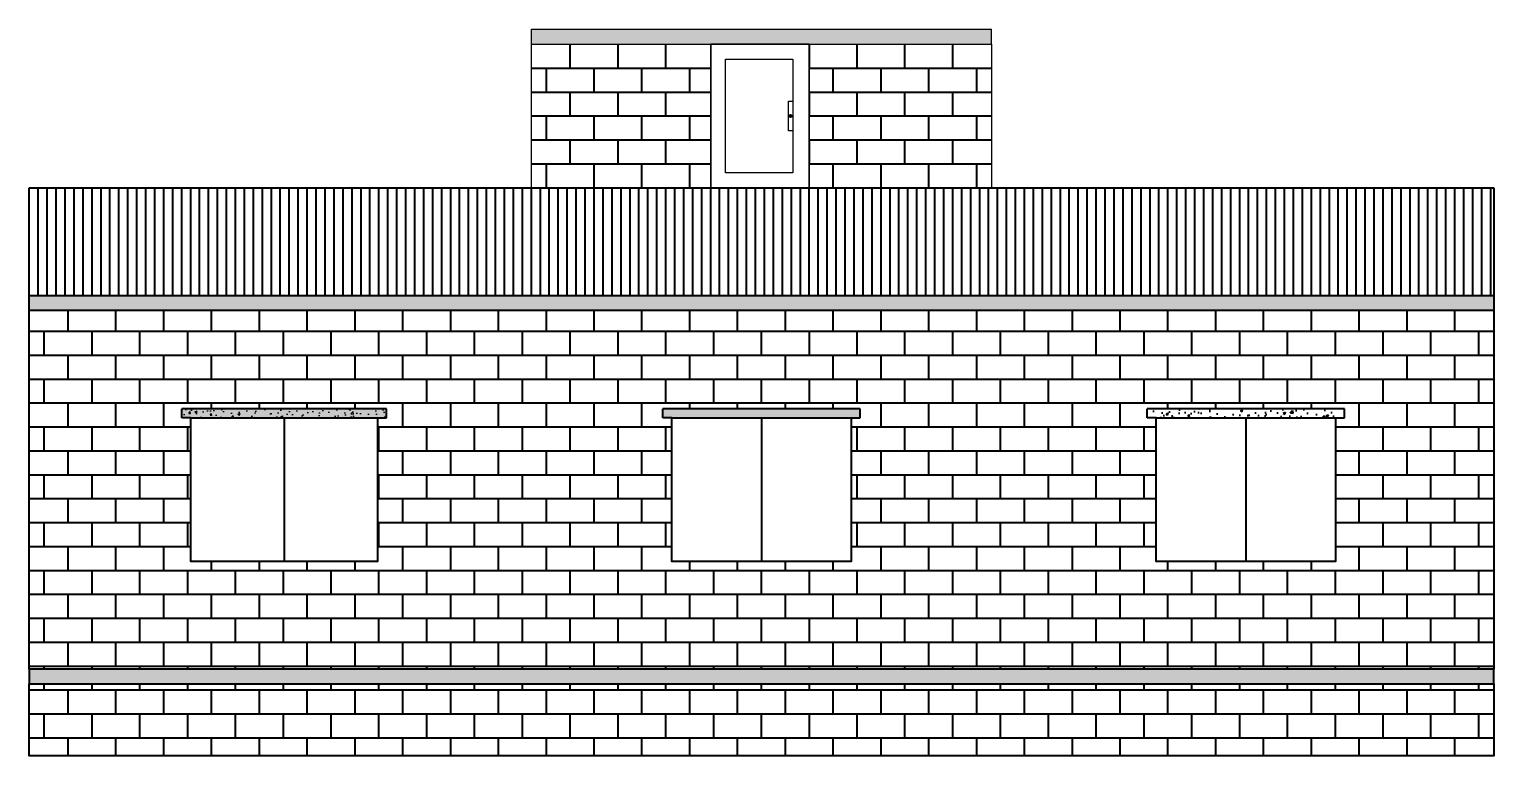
# Model space of a CAD drawing. Header units: inches. Extents: x -79350 to 491628, y -93215 to 155882.
# Drawn here: x -66344.5 to -65854.5, y -9415.5 to -9172.5 of the extents above; entities that cross this region are included whole.
import ezdxf

# ---------------------------------------------------------------- set-up
doc = ezdxf.new("R2010")
doc.units = ezdxf.units.IN
doc.header["$MEASUREMENT"] = 0
doc.layers.add('LINE', color=7, linetype='Continuous', lineweight=20)
pattern_1 = [(0, (-26651.5, 2742.5), (0, 8), []), (90, (-26651.5, 2742.5), (-8, 8), [8, -8])]
pattern_2 = [(50, (-26651.5, 2742.5), (14.3452037, -1.2550427), [1.5, -16.5]), (355, (-26651.5, 2742.5), (-2.7750267, 15.0438427), [1.2, -13.2]), (100.451444, (-26650.305, 2742.395), (11.570177, 13.7888), [1.274804, -14.022842]), (46.1842, (-26651.5, 2746.5), (21.3448266, -3.3103856), [2.25, -24.75]), (96.635635, (-26649.721, 2746.224), (18.693239, 19.482372), [1.912207, -21.034275]), (351.184164, (-26651.5, 2746.5), (18.693239, 19.482372), [1.8, -19.8]), (21, (-26649.5, 2745.5), (11.938141, -8.0523778), [1.5, -16.5]), (326, (-26649.5, 2745.5), (4.8663066, 14.503001), [1.2, -13.2]), (71.451445, (-26648.505, 2744.829), (16.8044475, 6.450623), [1.274804, -14.022842]), (37.5, (-26651.5, 2742.5), (0.2431971, 6.6578771), [0, -13.04, 0, -13.4, 0, -13.25]), (7.5, (-26651.5, 2742.5), (5.2613907, 7.8882342), [0, -7.64, 0, -12.74, 0, -5.05]), (327.5, (-26655.96, 2742.5), (10.6764487, -0.45109743), [0, -5, 0, -15.6, 0, -20.7]), (317.5, (-26657.96, 2742.5), (11.6637234, 2.0020996), [0, -6.5, 0, -10.36, 0, -14.7])]

msp = doc.modelspace()

# ---------------------------------------------------------------- hatches: boundary and pattern name
at = {"layer": 'LINE', "linetype": 'ByBlock', "lineweight": 40}
h = msp.add_hatch(dxfattribs=at)
h.set_pattern_fill('AR-CONC', color=256, scale=2)
h.set_pattern_definition(pattern_2)
h.paths.add_polyline_path([(-66022.5, -9177.5), (-66022.5, -9172.5), (-66176.5, -9172.5), (-66176.5, -9177.5)])
h.paths.add_polyline_path([(-65854.5, -9266.5), (-65854.5, -9261.5), (-66344.5, -9261.5), (-66344.5, -9266.5)])
at = {"layer": 'LINE', "linetype": 'ByBlock', "lineweight": 40, "true_color": 0xcba65d, "transparency": 33554559}
h = msp.add_hatch(dxfattribs=at)
h.set_pattern_fill('AR-B816', color=43)
h.set_pattern_definition(pattern_1)
h.paths.add_polyline_path([(-66022.5, -9225.5), (-66022.5, -9177.5), (-66083.5, -9177.5), (-66083.5, -9225.5)])
h.paths.add_polyline_path([(-66116.5, -9177.5), (-66176.5, -9177.5), (-66176.5, -9225.5), (-66116.5, -9225.5)])
at = {"layer": 'LINE', "linetype": 'ByBlock', "lineweight": 40, "true_color": 0xcba65d}
h = msp.add_hatch(dxfattribs=at)
h.set_pattern_fill('AR-B816', color=43)
h.set_pattern_definition(pattern_1)
h.paths.add_polyline_path([(-66344.5, -9386.5), (-65854.5, -9386.5), (-65854.5, -9266.5), (-66344.5, -9266.5)])
h.paths.add_polyline_path([(-66293.5, -9299.5), (-66225, -9299.5), (-66225, -9302.5), (-66228, -9302.5), (-66228, -9350.5), (-66290.5, -9350.5), (-66290.5, -9302.5), (-66293.5, -9302.5)], flags=16)
h.paths.add_polyline_path([(-66132.5, -9299.5), (-66066.5, -9299.5), (-66066.5, -9302.5), (-66069.5, -9302.5), (-66069.5, -9350.5), (-66129.5, -9350.5), (-66129.5, -9302.5), (-66132.5, -9302.5)], flags=16)
h.paths.add_polyline_path([(-65970.42, -9299.5), (-65904.42, -9299.5), (-65904.42, -9302.5), (-65907.42, -9302.5), (-65907.42, -9350.5), (-65967.42, -9350.5), (-65967.42, -9302.5), (-65970.42, -9302.5)], flags=16)
at = {"layer": 'LINE', "linetype": 'ByBlock', "lineweight": 40}
h = msp.add_hatch(dxfattribs=at)
h.set_pattern_fill('AR-CONC', color=256, scale=2)
h.set_pattern_definition(pattern_2)
h.paths.add_polyline_path([(-66069.5, -9302.5), (-66066.5, -9302.5), (-66066.5, -9299.5), (-66132.5, -9299.5), (-66132.5, -9302.5), (-66129.5, -9302.5)])
h.paths.add_polyline_path([(-65854.5, -9391.5), (-65854.5, -9386.5), (-66344.5, -9386.5), (-66344.5, -9391.5)])
at = {"layer": 'LINE', "linetype": 'ByBlock', "lineweight": 25}
h = msp.add_hatch(dxfattribs=at)
h.set_pattern_fill('AR-CONC', color=256)
h.set_pattern_definition([(50, (-26651.5, 2742.5), (7.1726018, -0.62752135), [0.75, -8.25]), (355, (-26651.5, 2742.5), (-1.3875133, 7.5219213), [0.6, -6.6]), (100.451444, (-26650.902, 2742.448), (5.7850885, 6.8943999), [0.6374019, -7.0114211]), (46.1842, (-26651.5, 2744.5), (10.6724133, -1.6551928), [1.125, -12.375]), (96.635635, (-26650.611, 2744.362), (9.3466195, 9.741186), [0.9561034, -10.5171376]), (351.184164, (-26651.5, 2744.5), (9.3466195, 9.741186), [0.9, -9.9]), (21, (-26650.5, 2744), (5.9690705, -4.0261889), [0.75, -8.25]), (326, (-26650.5, 2744), (2.4331533, 7.2515005), [0.6, -6.6]), (71.451445, (-26650.0026, 2743.6645), (8.4022238, 3.2253115), [0.6374019, -7.0114211]), (37.5, (-26651.5, 2742.5), (0.12159855, 3.32893854), [0, -6.52, 0, -6.7, 0, -6.625]), (7.5, (-26651.5, 2742.5), (2.63069537, 3.94411712), [0, -3.82, 0, -6.37, 0, -2.525]), (327.5, (-26653.73, 2742.5), (5.33822436, -0.22554872), [0, -2.5, 0, -7.8, 0, -10.35]), (317.5, (-26654.73, 2742.5), (5.8318617, 1.0010498), [0, -3.25, 0, -5.18, 0, -7.35])])
h.paths.add_polyline_path([(-66225, -9299.5), (-66293.5, -9299.5), (-66293.5, -9302.5), (-66290.5, -9302.5), (-66228, -9302.5), (-66225, -9302.5)])
at = {"layer": 'LINE', "linetype": 'ByBlock', "lineweight": 40, "true_color": 0x000000}
h = msp.add_hatch(dxfattribs=at)
h.set_pattern_fill('AR-CONC', color=18)
h.set_pattern_definition([(50, (7064, 2443), (7.17260183, -0.62752135), [0.75, -8.25]), (355, (7064, 2443), (-1.3875133, 7.52192134), [0.6, -6.6]), (100.451444, (7064.598, 2442.948), (5.78508847, 6.8943999), [0.6374019, -7.0114211]), (46.1842, (7064, 2445), (10.6724133, -1.6551928), [1.125, -12.375]), (96.635635, (7064.889, 2444.862), (9.3466195, 9.741186), [0.9561034, -10.5171376]), (351.184164, (7064, 2445), (9.3466195, 9.741186), [0.9, -9.9]), (21, (7065, 2444.5), (5.9690705, -4.0261889), [0.75, -8.25]), (326, (7065, 2444.5), (2.4331533, 7.25150045), [0.6, -6.6]), (71.451445, (7065.4974, 2444.1645), (8.40222377, 3.2253115), [0.6374019, -7.0114211]), (37.5, (7064, 2443), (0.12159855, 3.32893854), [0, -6.52, 0, -6.7, 0, -6.625]), (7.5, (7064, 2443), (2.63069537, 3.94411712), [0, -3.82, 0, -6.37, 0, -2.525]), (327.5, (7061.77, 2443), (5.33822436, -0.22554872), [0, -2.5, 0, -7.8, 0, -10.35]), (317.5, (7060.77, 2443), (5.8318617, 1.00104982), [0, -3.25, 0, -5.18, 0, -7.35])])
h.paths.add_polyline_path([(-66225, -9299.5), (-66293.5, -9299.5), (-66293.5, -9302.5), (-66290.5, -9302.5), (-66228, -9302.5), (-66225, -9302.5)])
h.paths.add_polyline_path([(-66066.5, -9299.5), (-66132.5, -9299.5), (-66132.5, -9302.5), (-66129.5, -9302.5), (-66069.5, -9302.5), (-66066.5, -9302.5)])
h = msp.add_hatch(dxfattribs=at)
h.set_pattern_fill('AR-CONC', color=18)
h.set_pattern_definition([(50, (8119, 3207), (7.17260183, -0.62752135), [0.75, -8.25]), (355, (8119, 3207), (-1.3875133, 7.52192134), [0.6, -6.6]), (100.451444, (8119.598, 3206.948), (5.78508847, 6.8943999), [0.6374019, -7.0114211]), (46.1842, (8119, 3209), (10.6724133, -1.6551928), [1.125, -12.375]), (96.635635, (8119.889, 3208.862), (9.3466195, 9.741186), [0.9561034, -10.5171376]), (351.184164, (8119, 3209), (9.3466195, 9.741186), [0.9, -9.9]), (21, (8120, 3208.5), (5.9690705, -4.0261889), [0.75, -8.25]), (326, (8120, 3208.5), (2.4331533, 7.25150045), [0.6, -6.6]), (71.451445, (8120.4974, 3208.1645), (8.40222377, 3.2253115), [0.6374019, -7.0114211]), (37.5, (8119, 3207), (0.12159855, 3.32893854), [0, -6.52, 0, -6.7, 0, -6.625]), (7.5, (8119, 3207), (2.63069537, 3.94411712), [0, -3.82, 0, -6.37, 0, -2.525]), (327.5, (8116.77, 3207), (5.33822436, -0.22554872), [0, -2.5, 0, -7.8, 0, -10.35]), (317.5, (8115.77, 3207), (5.8318617, 1.00104982), [0, -3.25, 0, -5.18, 0, -7.35])])
h.paths.add_polyline_path([(-65904.42, -9299.5), (-65970.42, -9299.5), (-65970.42, -9302.5), (-65967.42, -9302.5), (-65907.42, -9302.5), (-65904.42, -9302.5)])
at = {"layer": 'LINE', "linetype": 'ByBlock', "lineweight": 40, "true_color": 0xcba65d}
h = msp.add_hatch(dxfattribs=at)
h.set_pattern_fill('AR-B816', color=43)
h.set_pattern_definition(pattern_1)
h.paths.add_polyline_path([(-65854.5, -9415.5), (-65854.5, -9391.5), (-66344.5, -9391.5), (-66344.5, -9415.5)])

# ---------------------------------------------------------------- linework, layer by layer
at = {"layer": 'LINE', "linetype": 'ByBlock', "lineweight": 25}
for p, q in [((-66176.5, -9172.5), (-66022.5, -9172.5)), ((-66176.5, -9177.5), (-66176.5, -9172.5)), ((-66022.5, -9177.5), (-66022.5, -9172.5)), ((-66176.5, -9225.5), (-66176.5, -9177.5)), ((-66176.5, -9177.5), (-66022.5, -9177.5)), ((-66022.5, -9177.5), (-66022.5, -9225.5))]:
    msp.add_line(p, q, dxfattribs=at)
at = {"layer": 'LINE', "color": 135, "linetype": 'ByBlock', "lineweight": 40, "true_color": 0x5f919e}
for p, q in [((-66344.5, -9261.5), (-66344.5, -9225.5)), ((-66341.5, -9261.5), (-66341.5, -9225.5)), ((-66338.5, -9261.5), (-66338.5, -9225.5)), ((-66335.5, -9261.5), (-66335.5, -9225.5)), ((-66332.5, -9261.5), (-66332.5, -9225.5)), ((-66329.5, -9261.5), (-66329.5, -9225.5)), ((-66326.5, -9261.5), (-66326.5, -9225.5)), ((-66326.5, -9261.5), (-66326.5, -9225.5)), ((-66323.5, -9261.5), (-66323.5, -9225.5)), ((-66320.5, -9261.5), (-66320.5, -9225.5)), ((-66317.5, -9261.5), (-66317.5, -9225.5)), ((-66314.5, -9261.5), (-66314.5, -9225.5)), ((-66311.5, -9261.5), (-66311.5, -9225.5)), ((-66311.5, -9261.5), (-66311.5, -9225.5)), ((-66308.5, -9261.5), (-66308.5, -9225.5)), ((-66305.5, -9261.5), (-66305.5, -9225.5)), ((-66302.5, -9261.5), (-66302.5, -9225.5)), ((-66299.5, -9261.5), (-66299.5, -9225.5)), ((-66299.5, -9261.5), (-66299.5, -9225.5)), ((-66296.5, -9261.5), (-66296.5, -9225.5)), ((-66296.5, -9261.5), (-66296.5, -9225.5)), ((-66293.5, -9261.5), (-66293.5, -9225.5)), ((-66290.5, -9261.5), (-66290.5, -9225.5)), ((-66287.5, -9261.5), (-66287.5, -9225.5)), ((-66284.5, -9261.5), (-66284.5, -9225.5)), ((-66284.5, -9261.5), (-66284.5, -9225.5)), ((-66281.5, -9261.5), (-66281.5, -9225.5)), ((-66278.5, -9261.5), (-66278.5, -9225.5)), ((-66275.5, -9261.5), (-66275.5, -9225.5)), ((-66272.5, -9261.5), (-66272.5, -9225.5)), ((-66269.5, -9261.5), (-66269.5, -9225.5)), ((-66269.5, -9261.5), (-66269.5, -9225.5)), ((-66266.5, -9261.5), (-66266.5, -9225.5)), ((-66263.5, -9261.5), (-66263.5, -9225.5)), ((-66260.5, -9261.5), (-66260.5, -9225.5)), ((-66257.5, -9261.5), (-66257.5, -9225.5)), ((-66254.5, -9261.5), (-66254.5, -9225.5)), ((-66254.5, -9261.5), (-66254.5, -9225.5)), ((-66251.5, -9261.5), (-66251.5, -9225.5)), ((-66248.5, -9261.5), (-66248.5, -9225.5)), ((-66245.5, -9261.5), (-66245.5, -9225.5)), ((-66242.5, -9261.5), (-66242.5, -9225.5)), ((-66242.5, -9261.5), (-66242.5, -9225.5)), ((-66239.5, -9261.5), (-66239.5, -9225.5)), ((-66239.5, -9261.5), (-66239.5, -9225.5)), ((-66236.5, -9261.5), (-66236.5, -9225.5)), ((-66233.5, -9261.5), (-66233.5, -9225.5)), ((-66230.5, -9261.5), (-66230.5, -9225.5)), ((-66227.5, -9261.5), (-66227.5, -9225.5)), ((-66227.5, -9261.5), (-66227.5, -9225.5)), ((-66224.5, -9261.5), (-66224.5, -9225.5)), ((-66221.5, -9261.5), (-66221.5, -9225.5)), ((-66218.5, -9261.5), (-66218.5, -9225.5)), ((-66215.5, -9261.5), (-66215.5, -9225.5)), ((-66212.5, -9261.5), (-66212.5, -9225.5)), ((-66212.5, -9261.5), (-66212.5, -9225.5)), ((-66209.5, -9261.5), (-66209.5, -9225.5)), ((-66206.5, -9261.5), (-66206.5, -9225.5)), ((-66203.5, -9261.5), (-66203.5, -9225.5)), ((-66200.5, -9261.5), (-66200.5, -9225.5)), ((-66197.5, -9261.5), (-66197.5, -9225.5)), ((-66197.5, -9261.5), (-66197.5, -9225.5)), ((-66194.5, -9261.5), (-66194.5, -9225.5)), ((-66191.5, -9261.5), (-66191.5, -9225.5)), ((-66188.5, -9261.5), (-66188.5, -9225.5)), ((-66185.5, -9261.5), (-66185.5, -9225.5)), ((-66185.5, -9261.5), (-66185.5, -9225.5)), ((-66182.5, -9261.5), (-66182.5, -9225.5)), ((-66182.5, -9261.5), (-66182.5, -9225.5)), ((-66179.5, -9261.5), (-66179.5, -9225.5)), ((-66176.5, -9261.5), (-66176.5, -9225.5)), ((-66173.5, -9261.5), (-66173.5, -9225.5)), ((-66170.5, -9261.5), (-66170.5, -9225.5)), ((-66170.5, -9261.5), (-66170.5, -9225.5)), ((-66167.5, -9261.5), (-66167.5, -9225.5)), ((-66164.5, -9261.5), (-66164.5, -9225.5)), ((-66161.5, -9261.5), (-66161.5, -9225.5)), ((-66158.5, -9261.5), (-66158.5, -9225.5)), ((-66155.5, -9261.5), (-66155.5, -9225.5)), ((-66155.5, -9261.5), (-66155.5, -9225.5)), ((-66152.5, -9261.5), (-66152.5, -9225.5)), ((-66149.5, -9261.5), (-66149.5, -9225.5)), ((-66146.5, -9261.5), (-66146.5, -9225.5)), ((-66143.5, -9261.5), (-66143.5, -9225.5)), ((-66140.5, -9261.5), (-66140.5, -9225.5)), ((-66140.5, -9261.5), (-66140.5, -9225.5)), ((-66137.5, -9261.5), (-66137.5, -9225.5)), ((-66134.5, -9261.5), (-66134.5, -9225.5)), ((-66131.5, -9261.5), (-66131.5, -9225.5)), ((-66128.5, -9261.5), (-66128.5, -9225.5)), ((-66128.5, -9261.5), (-66128.5, -9225.5)), ((-66125.5, -9261.5), (-66125.5, -9225.5)), ((-66125.5, -9261.5), (-66125.5, -9225.5)), ((-66122.5, -9261.5), (-66122.5, -9225.5)), ((-66119.5, -9261.5), (-66119.5, -9225.5)), ((-66116.5, -9261.5), (-66116.5, -9225.5)), ((-66113.5, -9261.5), (-66113.5, -9225.5)), ((-66113.5, -9261.5), (-66113.5, -9225.5)), ((-66110.5, -9261.5), (-66110.5, -9225.5)), ((-66107.5, -9261.5), (-66107.5, -9225.5)), ((-66104.5, -9261.5), (-66104.5, -9225.5)), ((-66101.5, -9261.5), (-66101.5, -9225.5)), ((-66098.5, -9261.5), (-66098.5, -9225.5)), ((-66098.5, -9261.5), (-66098.5, -9225.5)), ((-66095.5, -9261.5), (-66095.5, -9225.5)), ((-66092.5, -9261.5), (-66092.5, -9225.5)), ((-66089.5, -9261.5), (-66089.5, -9225.5)), ((-66086.5, -9261.5), (-66086.5, -9225.5)), ((-66083.5, -9261.5), (-66083.5, -9225.5)), ((-66083.5, -9261.5), (-66083.5, -9225.5)), ((-66080.5, -9261.5), (-66080.5, -9225.5)), ((-66077.5, -9261.5), (-66077.5, -9225.5)), ((-66074.5, -9261.5), (-66074.5, -9225.5)), ((-66071.5, -9261.5), (-66071.5, -9225.5)), ((-66071.5, -9261.5), (-66071.5, -9225.5)), ((-66068.5, -9261.5), (-66068.5, -9225.5)), ((-66068.5, -9261.5), (-66068.5, -9225.5)), ((-66065.5, -9261.5), (-66065.5, -9225.5)), ((-66062.5, -9261.5), (-66062.5, -9225.5)), ((-66059.5, -9261.5), (-66059.5, -9225.5)), ((-66056.5, -9261.5), (-66056.5, -9225.5)), ((-66056.5, -9261.5), (-66056.5, -9225.5)), ((-66053.5, -9261.5), (-66053.5, -9225.5)), ((-66050.5, -9261.5), (-66050.5, -9225.5)), ((-66047.5, -9261.5), (-66047.5, -9225.5)), ((-66044.5, -9261.5), (-66044.5, -9225.5)), ((-66041.5, -9261.5), (-66041.5, -9225.5)), ((-66041.5, -9261.5), (-66041.5, -9225.5)), ((-66038.5, -9261.5), (-66038.5, -9225.5)), ((-66035.5, -9261.5), (-66035.5, -9225.5)), ((-66032.5, -9261.5), (-66032.5, -9225.5)), ((-66029.5, -9261.5), (-66029.5, -9225.5)), ((-66026.5, -9261.5), (-66026.5, -9225.5)), ((-66026.5, -9261.5), (-66026.5, -9225.5)), ((-66023.5, -9261.5), (-66023.5, -9225.5)), ((-66020.5, -9261.5), (-66020.5, -9225.5)), ((-66017.5, -9261.5), (-66017.5, -9225.5)), ((-66014.5, -9261.5), (-66014.5, -9225.5)), ((-66014.5, -9261.5), (-66014.5, -9225.5)), ((-66011.5, -9261.5), (-66011.5, -9225.5)), ((-66011.5, -9261.5), (-66011.5, -9225.5)), ((-66008.5, -9261.5), (-66008.5, -9225.5)), ((-66005.5, -9261.5), (-66005.5, -9225.5)), ((-66002.5, -9261.5), (-66002.5, -9225.5)), ((-65999.5, -9261.5), (-65999.5, -9225.5)), ((-65999.5, -9261.5), (-65999.5, -9225.5)), ((-65996.5, -9261.5), (-65996.5, -9225.5)), ((-65993.5, -9261.5), (-65993.5, -9225.5)), ((-65990.5, -9261.5), (-65990.5, -9225.5)), ((-65987.5, -9261.5), (-65987.5, -9225.5)), ((-65984.5, -9261.5), (-65984.5, -9225.5)), ((-65984.5, -9261.5), (-65984.5, -9225.5)), ((-65981.5, -9261.5), (-65981.5, -9225.5)), ((-65978.5, -9261.5), (-65978.5, -9225.5)), ((-65975.5, -9261.5), (-65975.5, -9225.5)), ((-65972.5, -9261.5), (-65972.5, -9225.5)), ((-65969.5, -9261.5), (-65969.5, -9225.5)), ((-65969.5, -9261.5), (-65969.5, -9225.5)), ((-65966.5, -9261.5), (-65966.5, -9225.5)), ((-65963.5, -9261.5), (-65963.5, -9225.5)), ((-65960.5, -9261.5), (-65960.5, -9225.5)), ((-65957.5, -9261.5), (-65957.5, -9225.5)), ((-65957.5, -9261.5), (-65957.5, -9225.5)), ((-65954.5, -9261.5), (-65954.5, -9225.5)), ((-65954.5, -9261.5), (-65954.5, -9225.5)), ((-65951.5, -9261.5), (-65951.5, -9225.5)), ((-65948.5, -9261.5), (-65948.5, -9225.5)), ((-65945.5, -9261.5), (-65945.5, -9225.5)), ((-65942.5, -9261.5), (-65942.5, -9225.5)), ((-65942.5, -9261.5), (-65942.5, -9225.5)), ((-65939.5, -9261.5), (-65939.5, -9225.5)), ((-65936.5, -9261.5), (-65936.5, -9225.5)), ((-65933.5, -9261.5), (-65933.5, -9225.5)), ((-65930.5, -9261.5), (-65930.5, -9225.5)), ((-65927.5, -9261.5), (-65927.5, -9225.5)), ((-65927.5, -9261.5), (-65927.5, -9225.5)), ((-65924.5, -9261.5), (-65924.5, -9225.5)), ((-65921.5, -9261.5), (-65921.5, -9225.5)), ((-65918.5, -9261.5), (-65918.5, -9225.5)), ((-65915.5, -9261.5), (-65915.5, -9225.5)), ((-65912.5, -9261.5), (-65912.5, -9225.5)), ((-65912.5, -9261.5), (-65912.5, -9225.5)), ((-65909.5, -9261.5), (-65909.5, -9225.5)), ((-65906.5, -9261.5), (-65906.5, -9225.5)), ((-65903.5, -9261.5), (-65903.5, -9225.5)), ((-65900.5, -9261.5), (-65900.5, -9225.5)), ((-65900.5, -9261.5), (-65900.5, -9225.5)), ((-65897.5, -9261.5), (-65897.5, -9225.5)), ((-65897.5, -9261.5), (-65897.5, -9225.5)), ((-65894.5, -9261.5), (-65894.5, -9225.5)), ((-65891.5, -9261.5), (-65891.5, -9225.5)), ((-65888.5, -9261.5), (-65888.5, -9225.5)), ((-65885.5, -9261.5), (-65885.5, -9225.5)), ((-65885.5, -9261.5), (-65885.5, -9225.5)), ((-65882.5, -9261.5), (-65882.5, -9225.5)), ((-65879.5, -9261.5), (-65879.5, -9225.5)), ((-65876.5, -9261.5), (-65876.5, -9225.5)), ((-65873.5, -9261.5), (-65873.5, -9225.5)), ((-65870.5, -9261.5), (-65870.5, -9225.5)), ((-65870.5, -9261.5), (-65870.5, -9225.5)), ((-65867.5, -9261.5), (-65867.5, -9225.5)), ((-65864.5, -9261.5), (-65864.5, -9225.5)), ((-65861.5, -9261.5), (-65861.5, -9225.5)), ((-65858.5, -9261.5), (-65858.5, -9225.5)), ((-65855.5, -9261.5), (-65855.5, -9225.5)), ((-65855.5, -9261.5), (-65855.5, -9225.5)), ((-65854.5, -9225.5), (-65854.5, -9261.5))]:
    msp.add_line(p, q, dxfattribs=at)
at = {"layer": 'LINE', "color": 135, "linetype": 'ByBlock', "lineweight": 40}
msp.add_line((-66344.5, -9225.5), (-65854.5, -9225.5), dxfattribs=at)
at = {"layer": 'LINE', "linetype": 'ByBlock', "lineweight": 40}
for p, q in [((-66344.5, -9266.5), (-66344.5, -9261.5)), ((-66344.5, -9261.5), (-65854.5, -9261.5)), ((-65854.5, -9261.5), (-65854.5, -9266.5)), ((-66293.5, -9302.5), (-66293.5, -9299.5)), ((-66225, -9299.5), (-66293.5, -9299.5)), ((-66225, -9302.5), (-66225, -9299.5)), ((-66132.5, -9302.5), (-66132.5, -9299.5)), ((-66066.5, -9299.5), (-66132.5, -9299.5)), ((-66066.5, -9302.5), (-66066.5, -9299.5)), ((-65970.42, -9302.5), (-65970.42, -9299.5)), ((-65904.42, -9299.5), (-65970.42, -9299.5)), ((-65904.42, -9302.5), (-65904.42, -9299.5)), ((-66290.5, -9302.5), (-66293.5, -9302.5)), ((-66259.25, -9302.5), (-66259.25, -9350.5)), ((-66228, -9302.5), (-66225, -9302.5)), ((-66129.5, -9302.5), (-66132.5, -9302.5)), ((-66099.5, -9302.5), (-66099.5, -9350.5)), ((-66069.5, -9302.5), (-66066.5, -9302.5)), ((-65967.42, -9302.5), (-65970.42, -9302.5)), ((-65937.42, -9302.5), (-65937.42, -9350.5)), ((-65907.42, -9302.5), (-65904.42, -9302.5)), ((-66344.5, -9386.5), (-66344.5, -9391.5)), ((-65854.5, -9391.5), (-65854.5, -9386.5)), ((-66344.5, -9391.5), (-65854.5, -9391.5))]:
    msp.add_line(p, q, dxfattribs=at)
at = {"layer": 'LINE', "linetype": 'ByBlock', "lineweight": 25}
msp.add_lwpolyline([(-66116.5, -9225.5), (-66083.5, -9225.5), (-66083.5, -9177.5), (-66116.5, -9177.5)], close=True, dxfattribs=at)
at = {"layer": 'LINE', "color": 39, "linetype": 'ByBlock', "lineweight": 25, "true_color": 0x58382b}
for points in [[(-66116.5, -9177.5), (-66083.5, -9177.5), (-66083.5, -9225.5), (-66116.5, -9225.5)], [(-66111.5, -9182.5), (-66089, -9182.5), (-66089, -9220.5), (-66111.5, -9220.5)], [(-66089, -9201.5), (-66090.5, -9201.5), (-66090.5, -9196.5), (-66089, -9196.5)], [(-66089, -9206.5), (-66090.5, -9206.5), (-66090.5, -9201.5), (-66089, -9201.5)]]:
    msp.add_lwpolyline(points, close=True, dxfattribs=at)
at = {"layer": 'LINE', "linetype": 'ByBlock', "lineweight": 40}
for points in [[(-66344.5, -9266.5), (-65854.5, -9266.5), (-65854.5, -9386.5), (-66344.5, -9386.5)], [(-66290.5, -9302.5), (-66228, -9302.5), (-66228, -9350.5), (-66290.5, -9350.5)], [(-66129.5, -9302.5), (-66069.5, -9302.5), (-66069.5, -9350.5), (-66129.5, -9350.5)], [(-65967.42, -9302.5), (-65907.42, -9302.5), (-65907.42, -9350.5), (-65967.42, -9350.5)], [(-66344.5, -9391.5), (-65854.5, -9391.5), (-65854.5, -9415.5), (-66344.5, -9415.5)]]:
    msp.add_lwpolyline(points, close=True, dxfattribs=at)
at = {"layer": 'LINE', "color": 39, "linetype": 'ByBlock', "lineweight": 25, "true_color": 0x58382b}
msp.add_circle((-66089.75, -9201.5), 0.5, dxfattribs=at)

doc.saveas('drawing.dxf')
